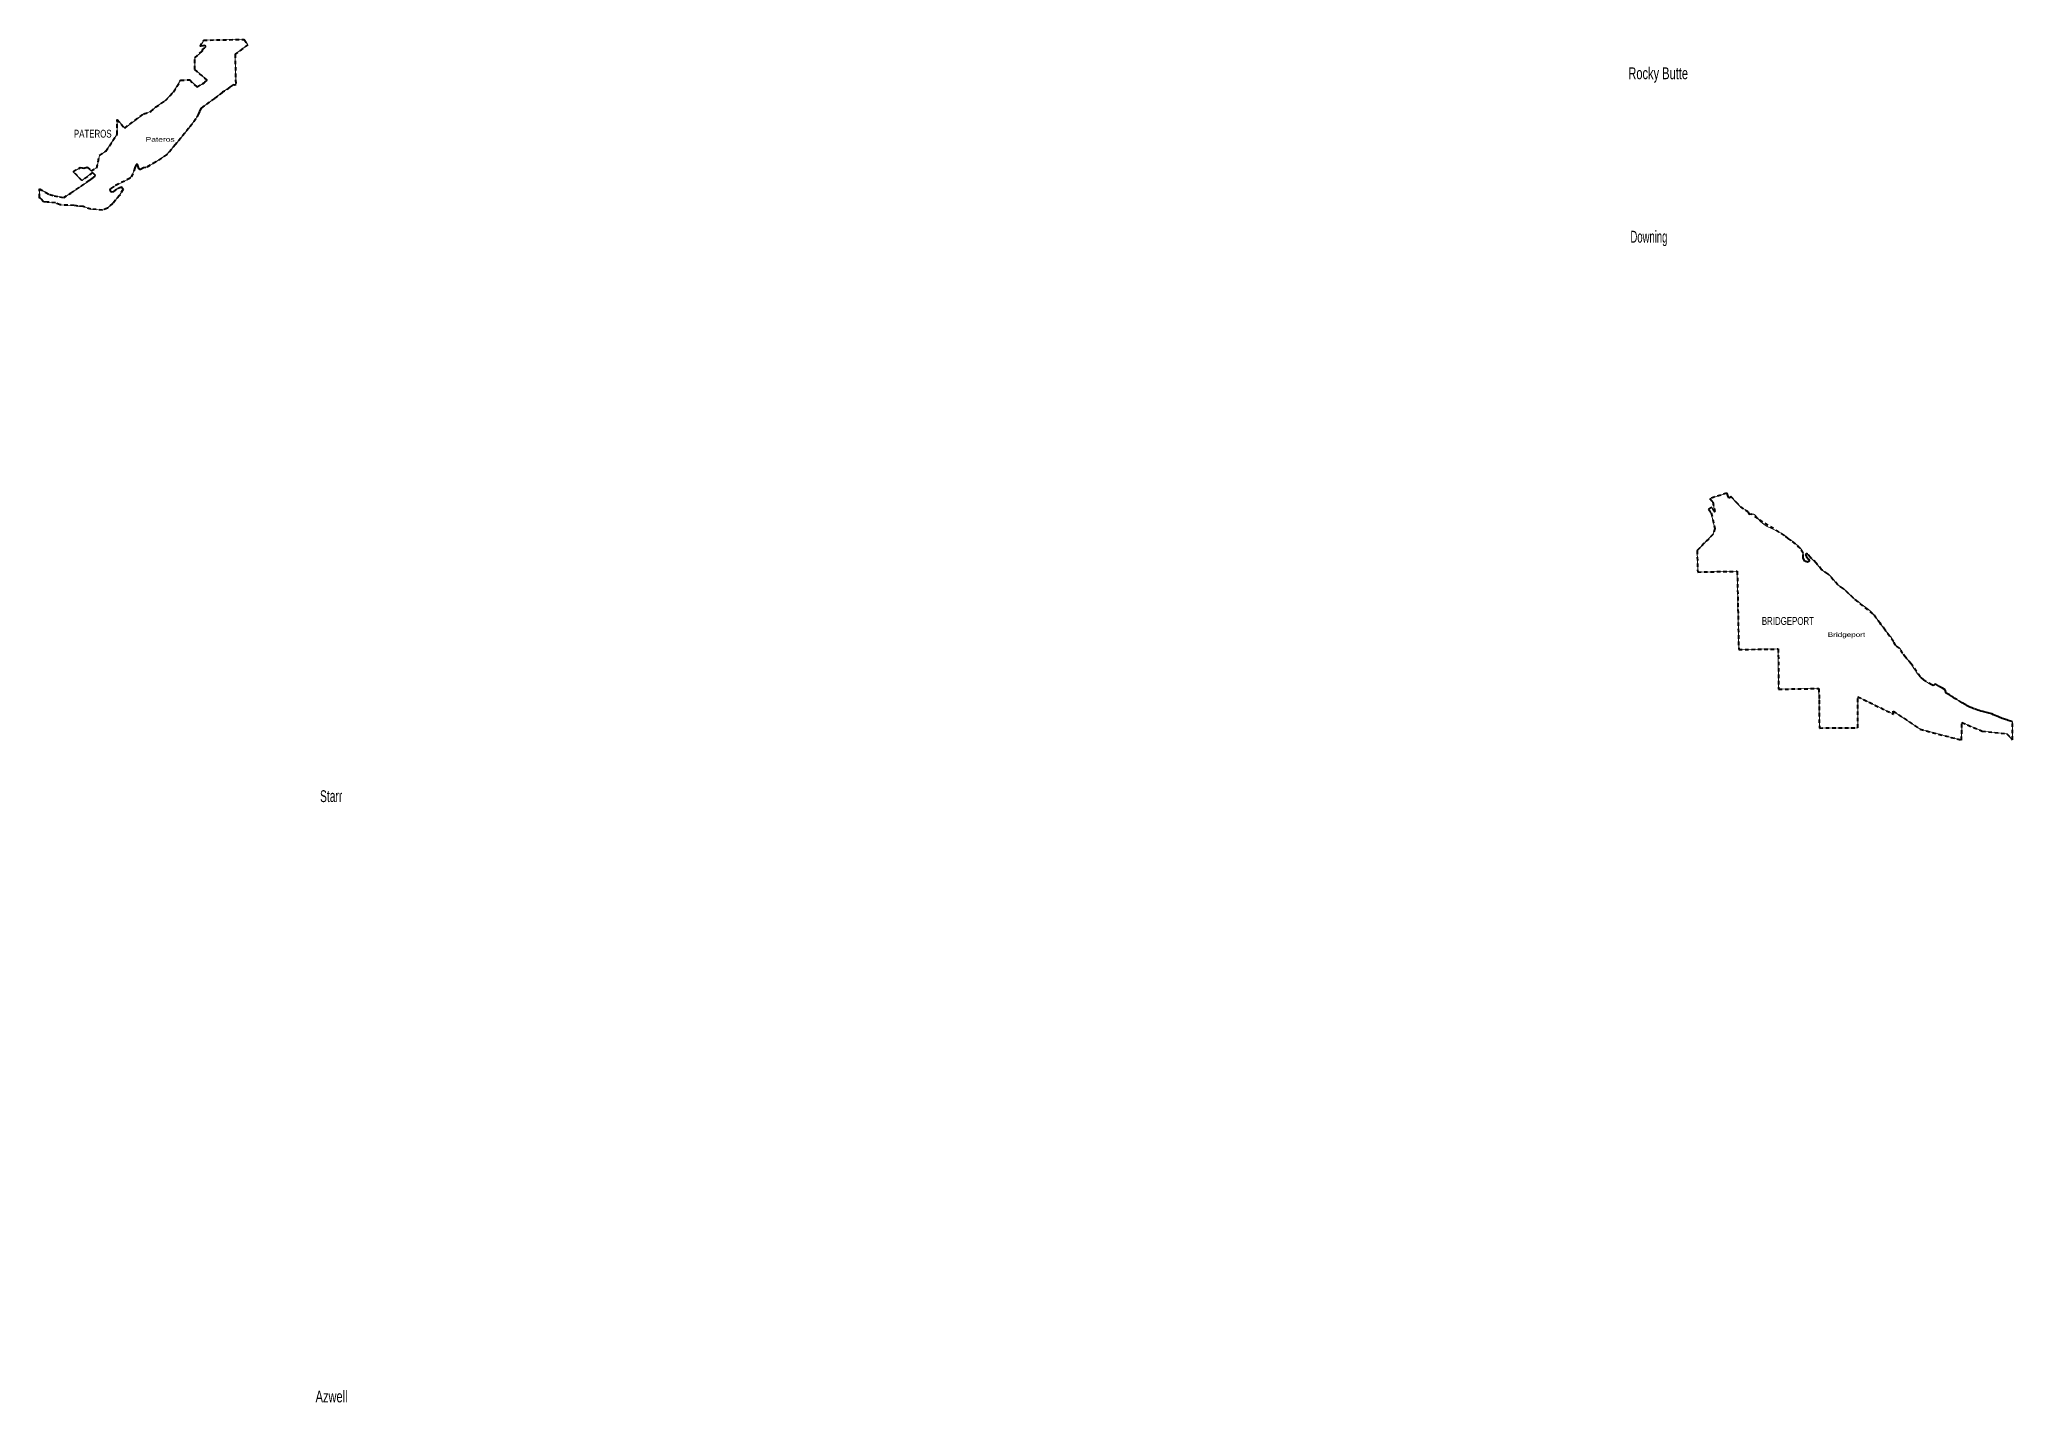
# Model space of a CAD drawing. Header units: feet. Extents: x -903180 to 1023491, y -707744 to 564635.
# Drawn here: x 267077 to 333828, y 162217 to 208324 of the extents above; entities that cross this region are included whole.
import ezdxf

# ---------------------------------------------------------------- set-up
doc = ezdxf.new("R2010")
doc.units = ezdxf.units.FT
doc.header["$LTSCALE"] = 80
doc.linetypes.add('SHORT_DASHED', pattern=[2.7, 1.5, -1.2])
doc.layers.add('13', color=7, linetype='SHORT_DASHED', lineweight=40)
doc.layers.add('58', color=7, linetype='Continuous', lineweight=13)
for name, color, linetype in [('14', 7, 'Continuous'), ('16', 7, 'Continuous'), ('36', 7, 'Continuous')]:
    doc.layers.add(name, color=color, linetype=linetype)

msp = doc.modelspace()

# ---------------------------------------------------------------- texts
at = {"layer": '14', "width": 0.75}
for s, p in [('PATEROS', (268241.55, 205003.36)), ('BRIDGEPORT', (325345.8, 188521.01))]:
    msp.add_text(s, height=266.2, dxfattribs=at).set_placement(p)
at = {"layer": '16'}
for s, width, p in [('Rocky Butte', 0.7, (320830.81, 206980.14)), ('Downing', 0.6, (320902.23, 201452.48)), ('Azwell', 0.7, (276418.34, 162222.34))]:
    msp.add_text(s, height=400, dxfattribs=dict(at, width=width)).set_placement(p)
at = {"layer": '16', "width": 0.65}
msp.add_text('Starr', height=400, rotation=0.63, dxfattribs=at).set_placement((276571.19, 182525.72))
at = {"layer": '36'}
for s, width, p in [('Pateros', 1.35, (270668.92, 204866.04)), ('Bridgeport', 1.3, (327579.17, 188113.44))]:
    msp.add_text(s, height=157.5, dxfattribs=dict(at, width=width)).set_placement(p)

# ---------------------------------------------------------------- linework, layer by layer
at = {"layer": '13'}
msp.add_line((324165, 192977.94), (323585.43, 192794.87), dxfattribs=at)
for points in [[(267082.35, 202957.7), (267082, 202977.82), (267076.85, 203269.65), (267287.65, 203149.81), (267422.62, 203081.54), (267574.27, 203034.51), (267759.29, 202998.1), (267895.9, 202972.81), (268142.22, 203129.31), (268487.99, 203356.87), (268773.1, 203557.12), (268864.09, 203623.87), (268976.63, 203718.66), (268869.39, 203821.83), (268514.52, 203551.8), (268221.03, 203851.93), (268462, 203997.44), (268576.55, 203974.63), (268695.18, 204005.09), (268820.86, 203882.51), (269018.01, 203976.57), (269109.25, 204401.21), (269320.17, 204549.41), (269707.26, 205119.62), (269704.23, 205621.76), (269960.27, 205327.39), (270603.03, 205807.98), (270844.13, 205885.27), (271011.84, 206042.11), (271343.75, 206254.95), (271614.28, 206550.86), (271853.02, 206950.16), (272158.71, 206955.97), (272411.93, 206709.96), (272645.49, 206853.56), (272675.82, 206877.83), (272751.29, 206947.92), (272331.72, 207307.04), (272330.83, 207706.49), (272602.76, 207938.34), (272576.15, 207968.23), (272705.68, 208078.4), (272672.01, 208116.22), (272513.23, 208083.8), (272632.52, 208302.32), (274006.01, 208324.03), (274007.31, 208322.01), (274125.9, 208147.4), (273697.06, 207821.45), (273716.38, 206787.13), (273676.18, 206774.37), (273631.47, 206787.2), (273512.93, 206705.12), (273274.47, 206537.26), (272995.44, 206330.96), (272549.77, 206003.6), (272486.76, 205882.77), (272460.91, 205804.91), (272372.38, 205633.83), (272133.56, 205320.32), (271677.82, 204772.61), (271387.53, 204427.36), (271003.77, 204178.27), (270680.75, 203989.43), (270596.24, 203984.98), (270594.26, 203984.06), (270491.61, 203925.64), (270462.9, 203926.67), (270437.93, 203954.19), (270400.73, 204056.01), (270382.99, 204111.98), (270343.42, 204086.63), (270303.99, 203986.65), (270235.31, 203782.94), (270144.98, 203631.06), (269954.3, 203534.79), (269594.74, 203354.98), (269470.27, 203268.69), (269461.25, 203232.12), (269503.27, 203172.81), (269595.6, 203185.55), (269739.56, 203294.6), (269853.11, 203340.23), (269905.95, 203255.01), (269784.97, 203047.77), (269551.15, 202770.72), (269380.16, 202620.55), (269212.77, 202555.21), (268819.03, 202582.21), (268556.5, 202671.48), (268388.85, 202684.81), (268246.98, 202713), (267775, 202727.65), (267615.68, 202801.74), (267339.07, 202820)], [(267339.07, 202820), (267215.72, 202834.61), (267107.58, 202950.52), (267101.92, 202952.13), (267082.35, 202957.7)], [(333823.17, 185237.64), (333816.98, 185241.53), (333804.16, 185248.14), (333788.73, 185254.92), (333783.68, 185256.89), (333767.15, 185263.61), (333720.68, 185280.05), (333685.82, 185291.44), (333635.65, 185306.45), (333591.09, 185319.8), (333585.43, 185321.01), (333524.87, 185341.2), (333478.65, 185359.5), (333428.64, 185379.23), (333395.78, 185393.32), (333330.92, 185423.47), (333293.45, 185439.45), (333245.57, 185460.47), (333188.83, 185484.41), (333126.64, 185508.6), (333077.36, 185524.92), (333030.87, 185538.51), (332991.44, 185548.13), (332907.3, 185569.03), (332859.66, 185579.83), (332821.64, 185589.22), (332760.26, 185606.13), (332702.54, 185624.17), (332651.25, 185641.11), (332518.46, 185686.3), (332446.42, 185713.07), (332383.64, 185739.12), (332311.6, 185773.4), (332271.94, 185795.23), (332243.28, 185812.08), (332225.04, 185823.06), (332120.05, 185886.06), (331942.02, 185992.76), (331871.67, 186033.68), (331762.18, 186115.33), (331692.38, 186157.9), (331647.34, 186180.93), (331587.91, 186213.67), (331546.64, 186319.65), (331453.99, 186385.85), (331333.21, 186447.25), (331238.6, 186511.37), (331192.44, 186502.04), (331146.72, 186476.55), (331093.84, 186491.28), (330822.72, 186661.77), (330698.71, 186767.54), (330396.03, 187203.91), (330206.26, 187425.1), (330105.67, 187559.79), (330003.85, 187738.9), (329868.06, 187832.22), (329798, 187957.63), (329518.79, 188348.16), (329344.93, 188577.87), (329104.03, 188896.69), (328445.46, 189430.53), (328095.54, 189750.44), (327920.38, 189881.09), (327575.07, 190253.66), (327369.54, 190387.53), (327187.73, 190612.98), (326994.82, 190801.75), (326890.75, 190916.13), (326841.79, 190935.02), (326826.83, 190892.17), (326861.16, 190818.34), (326925.74, 190745.32), (326955.53, 190689.54), (326912.56, 190637.86), (326804.67, 190671.31), (326745.13, 190780.84), (326742.63, 190944.46), (326643, 191117.56), (326343.15, 191378.21), (326236.38, 191444.02), (326110.41, 191547.71), (325208.66, 192117.4), (325004.71, 192267.48), (324928.35, 192255.31), (324895.87, 192335.26), (324731.46, 192441.95), (324522.64, 192622.21), (324364.57, 192791.72), (324294, 192862.55), (324266.88, 192821.4), (324226.65, 192816.27), (324207.11, 192866.26), (324178.1, 192966.52), (324165, 192977.94)], [(323585.43, 192794.87), (323689.45, 192682.5), (323757.58, 192335.38), (323639.08, 192501.67), (323541.6, 192440.51), (323625.7, 192312.44), (323631.43, 192299.06), (323760.64, 191785.18), (323699.44, 191589.53), (323155.73, 191033.24), (323177.7, 190310.4), (324515.15, 190334.49), (324564.2, 187686.92), (325902.16, 187707.95), (325914.9, 186347.01), (327278.96, 186369.16), (327282.48, 185973.98), (327293.28, 185032.58), (328599.38, 185043.62), (328591.67, 186092.23), (329796.04, 185501.27), (329795.28, 185604.76), (330699.82, 184990.87), (332106.08, 184623.25), (332109.81, 185220.54), (332798.11, 184929.12), (333639.08, 184837.78), (333828.24, 184637.81), (333823.17, 185237.64)]]:
    msp.add_lwpolyline(points, dxfattribs=at)
at = {"layer": '58'}
msp.add_lwpolyline([(267082.35, 202957.7), (267082, 202977.82), (267076.85, 203269.65), (267287.65, 203149.81), (267422.62, 203081.54), (267574.27, 203034.51), (267759.29, 202998.1), (267895.9, 202972.81), (268142.22, 203129.31), (268487.99, 203356.87), (268773.1, 203557.12), (268864.09, 203623.87), (268976.63, 203718.66), (268869.39, 203821.83), (268514.52, 203551.8), (268221.03, 203851.93), (268462, 203997.44), (268576.55, 203974.63), (268695.18, 204005.09), (268820.86, 203882.51), (269018.01, 203976.57), (269109.25, 204401.21), (269320.17, 204549.41), (269707.26, 205119.62), (269704.23, 205621.76), (269960.27, 205327.39), (270603.03, 205807.98), (270844.13, 205885.27), (271011.84, 206042.11), (271343.75, 206254.95), (271614.28, 206550.86), (271853.02, 206950.16), (272158.71, 206955.97), (272411.93, 206709.96), (272645.49, 206853.56), (272675.82, 206877.83), (272751.29, 206947.92), (272331.72, 207307.04), (272330.83, 207706.49), (272602.76, 207938.34), (272576.15, 207968.23), (272705.68, 208078.4), (272672.01, 208116.22), (272513.23, 208083.8), (272632.52, 208302.32), (274006.01, 208324.03), (274007.31, 208322.01), (274125.9, 208147.4), (273697.06, 207821.45), (273716.38, 206787.13), (273676.18, 206774.37), (273631.47, 206787.2), (273512.93, 206705.12), (273274.47, 206537.26), (272995.44, 206330.96), (272549.77, 206003.6), (272486.76, 205882.77), (272460.91, 205804.91), (272372.38, 205633.83), (272133.56, 205320.32), (271677.82, 204772.61), (271387.53, 204427.36), (271003.77, 204178.27), (270680.75, 203989.43), (270596.24, 203984.98), (270594.26, 203984.06), (270491.61, 203925.64), (270462.9, 203926.67), (270437.93, 203954.19), (270400.73, 204056.01), (270382.99, 204111.98), (270343.42, 204086.63), (270303.99, 203986.65), (270235.31, 203782.94), (270144.98, 203631.06), (269954.3, 203534.79), (269594.74, 203354.98), (269470.27, 203268.69), (269461.25, 203232.12), (269503.27, 203172.81), (269595.6, 203185.55), (269739.56, 203294.6), (269853.11, 203340.23), (269905.95, 203255.01), (269784.97, 203047.77), (269551.15, 202770.72), (269380.16, 202620.55), (269212.77, 202555.21), (268819.03, 202582.21), (268556.5, 202671.48), (268388.85, 202684.81), (268246.98, 202713), (267775, 202727.65), (267615.68, 202801.74), (267339.07, 202820), (267215.72, 202834.61), (267107.58, 202950.52), (267101.92, 202952.13)], close=True, dxfattribs=at)
for points in [[(324165, 192977.94), (323585.43, 192794.87), (323689.45, 192682.5), (323757.58, 192335.38), (323639.08, 192501.67), (323541.6, 192440.51), (323625.7, 192312.44), (323631.43, 192299.06), (323760.64, 191785.18), (323699.44, 191589.53), (323155.73, 191033.24), (323177.7, 190310.4), (324515.15, 190334.49), (324564.2, 187686.92), (325902.16, 187707.95), (325914.9, 186347.01), (327278.96, 186369.16), (327283.55, 185969.72)], [(327282.48, 185973.98), (327293.28, 185032.58), (328599.38, 185043.62), (328591.67, 186092.23), (329796.04, 185501.27), (329795.28, 185604.76), (330699.82, 184990.87), (332106.08, 184623.25), (332109.81, 185220.54), (332798.11, 184929.12), (333639.08, 184837.78), (333828.24, 184637.81), (333823.17, 185237.64)], [(332243.28, 185812.08), (332225.04, 185823.06), (332120.05, 185886.06), (331942.02, 185992.76), (331870.64, 186034.67), (331870.5, 186035.01)], [(333823.17, 185237.64), (333816.98, 185241.53), (333804.16, 185248.14), (333788.73, 185254.92), (333783.68, 185256.89), (333767.15, 185263.61), (333720.68, 185280.05), (333685.82, 185291.44), (333635.65, 185306.45), (333591.09, 185319.8), (333585.43, 185321.01), (333524.87, 185341.2), (333478.65, 185359.5), (333428.64, 185379.23), (333395.78, 185393.32), (333330.92, 185423.47), (333293.45, 185439.45), (333245.57, 185460.47), (333188.83, 185484.41), (333126.64, 185508.6), (333077.36, 185524.92), (333030.87, 185538.51), (332991.44, 185548.13), (332907.3, 185569.03), (332859.66, 185579.83), (332821.64, 185589.22), (332760.26, 185606.13), (332702.54, 185624.17), (332651.25, 185641.11), (332518.46, 185686.3), (332446.42, 185713.07), (332383.64, 185739.12), (332311.6, 185773.4), (332271.94, 185795.23), (332243.28, 185812.08)]]:
    msp.add_lwpolyline(points, dxfattribs=at)
for points in [[(326343.15, 191378.21), (326236.38, 191444.02), (326110.41, 191547.71), (325208.66, 192117.4), (325004.71, 192267.48), (324928.35, 192255.31), (324895.87, 192335.26), (324731.46, 192441.95), (324522.64, 192622.21), (324364.57, 192791.72), (324294, 192862.55), (324266.88, 192821.4), (324226.65, 192816.27), (324207.11, 192866.26), (324178.1, 192966.52), (324165, 192977.94)], [(331871.67, 186033.68), (331762.18, 186115.33), (331692.38, 186157.9), (331647.34, 186180.93), (331587.91, 186213.67), (331546.64, 186319.65), (331453.99, 186385.85), (331333.21, 186447.25), (331238.6, 186511.37), (331192.44, 186502.04), (331146.72, 186476.55), (331093.84, 186491.28), (330822.72, 186661.77), (330698.71, 186767.54), (330396.03, 187203.91), (330206.26, 187425.1), (330105.67, 187559.79), (330003.85, 187738.9), (329868.06, 187832.22), (329798, 187957.63), (329518.79, 188348.16), (329344.93, 188577.87), (329104.03, 188896.69), (328445.46, 189430.53), (328095.54, 189750.44), (327920.38, 189881.09), (327575.07, 190253.66), (327369.54, 190387.53), (327187.73, 190612.98), (326994.82, 190801.75), (326890.75, 190916.13), (326841.79, 190935.02), (326826.83, 190892.17), (326861.16, 190818.34), (326925.74, 190745.32), (326955.53, 190689.54), (326912.56, 190637.86), (326804.67, 190671.31), (326745.13, 190780.84), (326742.63, 190944.46), (326643, 191117.56), (326343.15, 191378.21)]]:
    msp.add_spline(points, degree=3, dxfattribs=at)

msp.set_redraw_order([(e.dxf.handle, doc.entitydb.next_handle()) for e in msp.query("TEXT MTEXT ATTDEF DIMENSION ARC_DIMENSION")])  # texts and dimensions are drawn at this point

doc.saveas('drawing.dxf')
